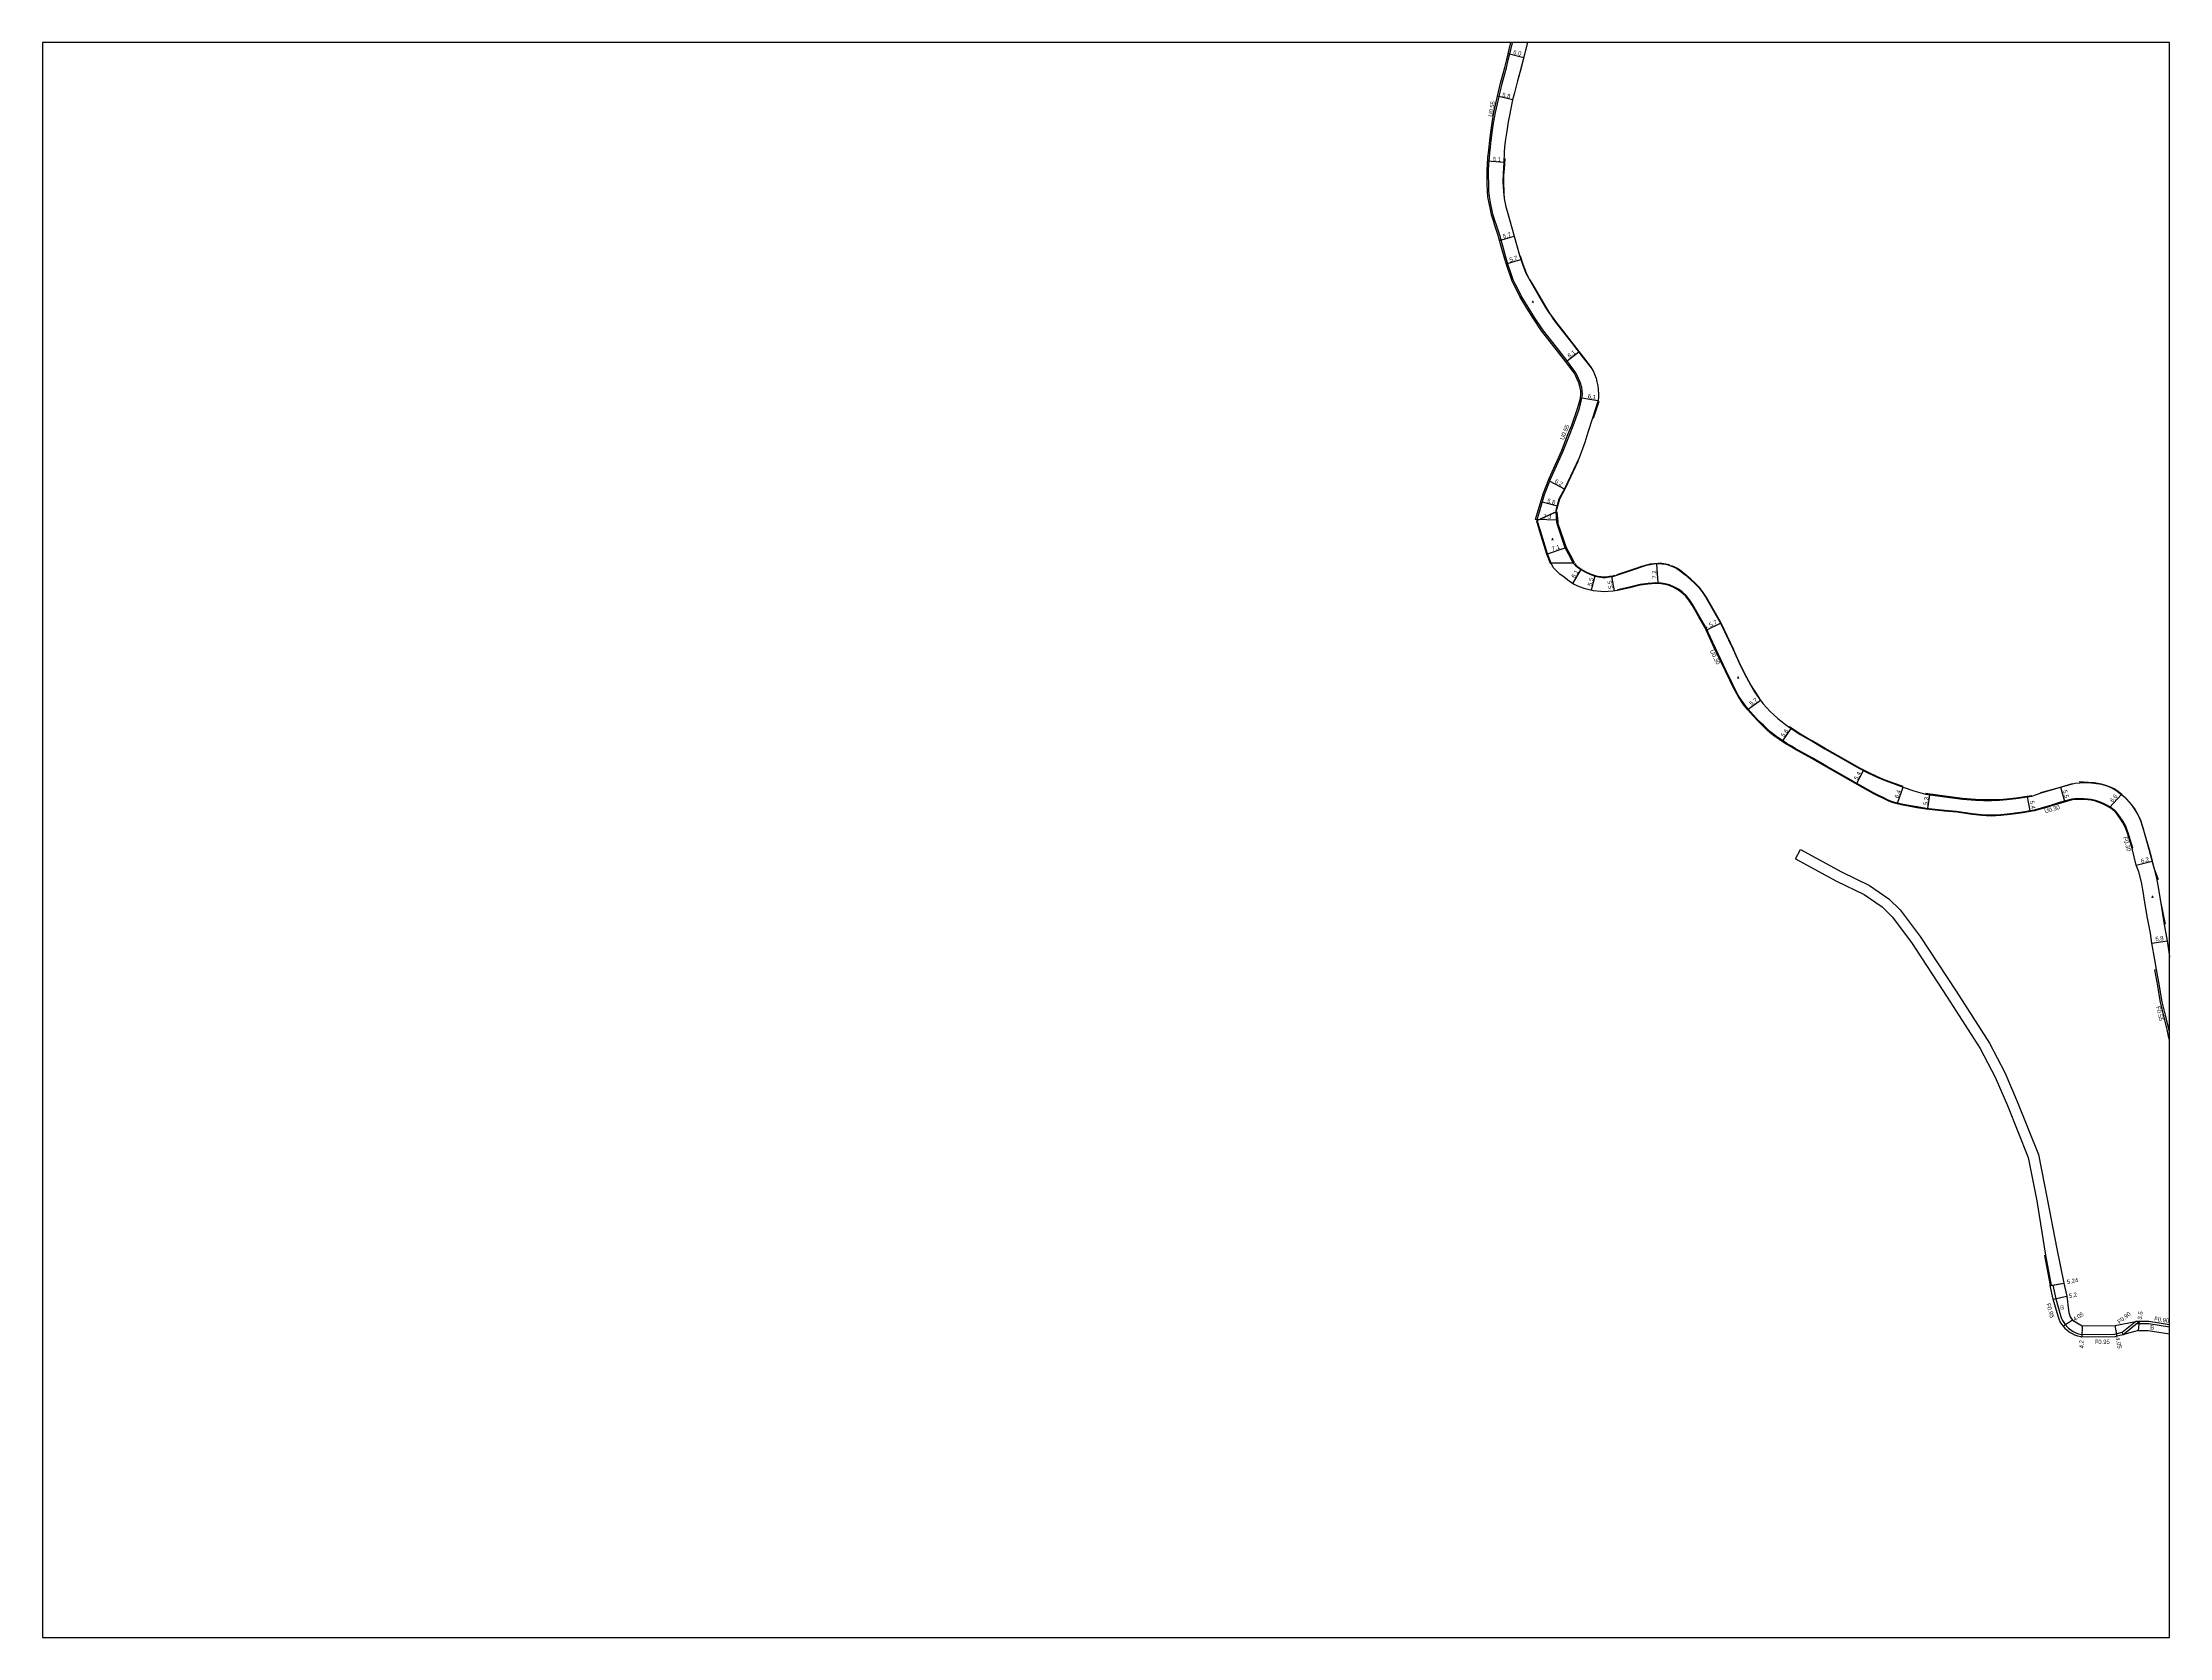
# Model space of a CAD drawing. Header units: metres. Extents: x -24000 to -21600, y -84000 to -81000.
# Drawn here: x -24000 to -23200, y -84000 to -83400 of the extents above; entities that cross this region are included whole.
import ezdxf

# ---------------------------------------------------------------- set-up
doc = ezdxf.new("R2010")
doc.units = ezdxf.units.M
doc.header["$LTSCALE"] = 2.5
for name, color, linetype in [('側溝・桝', 7, 'Continuous'), ('図郭', 7, 'Continuous'), ('幅員', 7, 'Continuous'), ('歩道・分離帯・安全施設', 7, 'Continuous'), ('舗装', 7, 'Continuous'), ('道路', 7, 'Continuous')]:
    doc.layers.add(name, color=color, linetype=linetype)
doc.styles.get("Standard").update_dxf_attribs({"font": ''})
doc.styles.add('YOKO_DECO', font='txt.shx', dxfattribs={"bigfont": 'extfont.shx'})
doc.styles.get('Standard').set_extended_font_data('@MS PGothic')

msp = doc.modelspace()

# ---------------------------------------------------------------- linework, layer by layer
at = {"layer": '側溝・桝'}
for points in [[(-23422.79, -83525.22), (-23423.49, -83523.93), (-23424.74, -83522.31), (-23426.59, -83519.8), (-23431.99, -83512.9), (-23435.75, -83508.13), (-23438.87, -83503.42), (-23441.24, -83499.59), (-23443.87, -83495.25), (-23444.85, -83493.2), (-23445.81, -83491.33), (-23446.79, -83489.23), (-23447.47, -83487.35), (-23448, -83485.89), (-23448.58, -83484.1), (-23449.46, -83481.29), (-23450.52, -83477.5), (-23451.9, -83472.43), (-23453.16, -83468.7), (-23453.75, -83466.94), (-23454.46, -83464.61), (-23454.87, -83462.74), (-23455.22, -83460.96), (-23455.81, -83457.95), (-23455.95, -83456.02), (-23456.02, -83453.04), (-23456.07, -83450.22), (-23456.11, -83448.17), (-23456, -83445.79), (-23455.8, -83443.36), (-23455.63, -83441.53), (-23455.36, -83439.34), (-23455.07, -83436.8), (-23454.57, -83432.93), (-23454.22, -83430.29), (-23453.55, -83426.31), (-23451.03, -83415.39), (-23450.04, -83411.83), (-23449.38, -83409.52), (-23448.71, -83406.51), (-23447.78, -83402.78), (-23447.14, -83400.13)], [(-23437.85, -83579.59), (-23435.07, -83570), (-23432.8, -83564.28), (-23431.63, -83561.76), (-23428.19, -83553.93), (-23425.71, -83547.65), (-23424.27, -83544.14), (-23422.2, -83538.28), (-23421.23, -83534.88), (-23420.98, -83533.71), (-23420.83, -83532.4), (-23420.84, -83530.99), (-23421.04, -83529.81), (-23421.64, -83527.79), (-23422.28, -83526.39), (-23422.79, -83525.22)], [(-23236.65, -83684.9), (-23236.71, -83684.63), (-23240.93, -83685.83), (-23244.77, -83687.04), (-23247.05, -83687.71), (-23249.57, -83688.42), (-23250.89, -83688.72), (-23253.04, -83689.14), (-23255.14, -83689.53), (-23256.97, -83689.75), (-23259.93, -83690.16), (-23263.39, -83690.49), (-23267.06, -83690.7), (-23270.57, -83690.54), (-23274.19, -83690.15), (-23280.04, -83689.3), (-23284.58, -83688.86), (-23288.08, -83688.54), (-23291.51, -83688.1), (-23294.95, -83687.56), (-23298.08, -83686.97), (-23300.2, -83686.61), (-23302.32, -83686.12), (-23304.15, -83685.59), (-23305.75, -83684.97), (-23307.67, -83684.05), (-23309.35, -83683.26), (-23311.37, -83682.22), (-23317.29, -83678.87), (-23324.12, -83674.99), (-23328.97, -83672.24), (-23334.38, -83669.06), (-23338.28, -83666.98), (-23340.77, -83665.56), (-23342.14, -83664.74), (-23343.96, -83663.65), (-23346.35, -83662.06), (-23348.22, -83660.82), (-23349.97, -83659.42), (-23351.22, -83658.3), (-23352.73, -83656.86), (-23354.39, -83655.26), (-23356.43, -83653.06), (-23358.43, -83650.79), (-23360.07, -83648.68), (-23362.04, -83645.73), (-23363.57, -83642.91), (-23365.16, -83639.68), (-23366.71, -83636.32), (-23370.81, -83627.78), (-23374.53, -83619.77), (-23376.72, -83615.92), (-23379.3, -83611.47), (-23380.52, -83609.61), (-23381.81, -83608), (-23383.31, -83606.67), (-23384.71, -83605.59), (-23386.36, -83604.7), (-23388.05, -83604.03), (-23389.62, -83603.59), (-23391.17, -83603.33), (-23393.15, -83603.23), (-23396.08, -83603.47), (-23399.13, -83603.9), (-23403.06, -83604.9), (-23407.6, -83605.89), (-23407.55, -83606.16)], [(-23214.03, -83703.17), (-23213.76, -83703.09), (-23214.82, -83699.81), (-23215.41, -83697.69), (-23215.86, -83696.36), (-23216.47, -83694.78), (-23217.38, -83693.1), (-23218.52, -83691.35), (-23219.15, -83690.47), (-23219.88, -83689.58), (-23220.42, -83689.04), (-23221.44, -83688.22), (-23222.41, -83687.53), (-23223.5, -83686.89), (-23225.06, -83686.11), (-23226.67, -83685.47), (-23227.77, -83685.13), (-23229.43, -83684.79), (-23232.12, -83684.54), (-23234.56, -83684.44), (-23235.55, -83684.48), (-23236.71, -83684.63)], [(-23200, -83772.26), (-23200.26, -83771.09), (-23200.39, -83770.59), (-23201.47, -83765.95), (-23202.01, -83763.92), (-23202.74, -83760.83), (-23202.9, -83760.29), (-23203.78, -83754.8), (-23204.85, -83748.71)], [(-23247, -83856.26), (-23246.61, -83856.19)], [(-23247, -83856.26), (-23244.86, -83867.64)], [(-23244.47, -83867.57), (-23243.93, -83867.47)], [(-23243.93, -83867.47), (-23242.78, -83872.55), (-23241, -83878.82), (-23240.59, -83879.95), (-23240.22, -83880.75), (-23239.72, -83881.57), (-23239.17, -83882.26), (-23238.26, -83883.37), (-23237.97, -83883.66), (-23237.13, -83884.31), (-23236.21, -83884.87), (-23235.22, -83885.34), (-23234.17, -83885.72), (-23233.09, -83886.02), (-23232.89, -83886.07), (-23220.55, -83885.92), (-23217.84, -83885.19), (-23217.52, -83886.09)], [(-23217.84, -83885.19), (-23212.78, -83881.1)], [(-23217.52, -83886.09), (-23211.25, -83881.02)], [(-23212.39, -83881.94), (-23207.8, -83881.87), (-23200, -83883.12)]]:
    msp.add_lwpolyline(points, dxfattribs=at)
at = {"layer": '図郭'}
msp.add_lwpolyline([(-24000, -84000), (-23200, -84000), (-23200, -83400), (-24000, -83400)], close=True, dxfattribs=at)
at = {"layer": '幅員', "flags": 128}
for points in [[(-23448.69, -83404.11), (-23442.86, -83405.59)], [(-23447.06, -83421.53), (-23452.72, -83420.22)], [(-23450.42, -83445.1), (-23456.47, -83444.63)], [(-23451.94, -83474.42), (-23446.42, -83472.85)], [(-23449.44, -83483.27), (-23443.95, -83481.56)], [(-23427.04, -83520.14), (-23422.21, -83516.35)], [(-23421.34, -83598.22), (-23424.48, -83603.46)], [(-23416.09, -83600.7), (-23417.48, -83606.07)]]:
    msp.add_lwpolyline(points, dxfattribs=at)
at = {"layer": '幅員'}
for points in [[(-23420.98, -83533.71), (-23414.96, -83534.68)], [(-23433.12, -83565.07), (-23427.63, -83567.94)], [(-23435.89, -83572.81), (-23430.31, -83574.3)], [(-23437.77, -83579.31), (-23430.5, -83579.54)], [(-23434, -83592.32), (-23427.24, -83590.12)], [(-23392.36, -83603.27), (-23392.82, -83596.06)], [(-23408.76, -83606.29), (-23409.72, -83600.88)], [(-23374, -83620.91), (-23368.87, -83618.45)], [(-23358.43, -83650.79), (-23353.87, -83647.43)], [(-23345.45, -83662.66), (-23342.27, -83658.02)], [(-23317.61, -83678.68), (-23315.08, -83673.88)], [(-23302.32, -83686.12), (-23300.18, -83680.09)], [(-23290.91, -83688.18), (-23290.15, -83682.95)], [(-23253.5, -83683.74), (-23252.46, -83689.03)], [(-23241.02, -83680.18), (-23239.52, -83685.43)], [(-23222.57, -83687.77), (-23218.06, -83682.89)], [(-23212.52, -83709.51), (-23206.52, -83707.95)], [(-23206.65, -83738.77), (-23200.91, -83737.93)], [(-23244.86, -83867.64), (-23239.71, -83866.69)], [(-23243.71, -83872.79), (-23238.63, -83871.66)], [(-23236.5, -83880.67), (-23239.9, -83882.86)], [(-23232.84, -83882.82), (-23232.99, -83887.02)], [(-23219.62, -83886.66), (-23220.47, -83882.7)], [(-23211.64, -83884.5), (-23211.25, -83881.02)]]:
    msp.add_lwpolyline(points, dxfattribs=at)
at = {"layer": '歩道・分離帯・安全施設'}
for points in [[(-23444.67, -83413.11), (-23441.3, -83400)], [(-23450.07, -83458.42), (-23450.18, -83456.99), (-23450.28, -83455.17), (-23450.37, -83453.76), (-23450.39, -83451.87), (-23450.32, -83450.07), (-23450.17, -83447.53), (-23449.85, -83443.68)], [(-23444.25, -83480.18), (-23443.25, -83483.39), (-23441.97, -83486.66), (-23441.15, -83488.18)], [(-23440.63, -83489.13), (-23439.84, -83490.5), (-23436.87, -83495.7), (-23434.58, -83499.57), (-23433.41, -83501.4), (-23432.63, -83502.53), (-23431.81, -83503.71), (-23430.9, -83505), (-23428.19, -83508.47), (-23424.84, -83512.79), (-23420.38, -83518.48), (-23417.47, -83522.19)], [(-23414.67, -83535.09), (-23416.72, -83541.42)], [(-23422.38, -83557.4), (-23427.3, -83567.74), (-23429.42, -83571.81)], [(-23429.42, -83571.81), (-23430.65, -83576.12)], [(-23432.64, -83595.83), (-23434.05, -83592.33), (-23437.84, -83579.8)], [(-23430.31, -83580.94), (-23430.7, -83576.47)], [(-23424.21, -83595.78), (-23425.21, -83593.77), (-23427.21, -83590.11), (-23430.3, -83580.99)], [(-23423.78, -83596.04), (-23423.14, -83596.76), (-23421.24, -83598.08), (-23419.55, -83599.13), (-23417.89, -83599.85), (-23416.04, -83600.54), (-23414.85, -83600.84)], [(-23388.06, -83596.47), (-23389.45, -83596.19), (-23390.95, -83595.97), (-23392.3, -83595.94), (-23393.94, -83596.05), (-23395.37, -83596.29), (-23396.71, -83596.59), (-23398.63, -83597.15), (-23400.37, -83597.76), (-23407.92, -83600.28)], [(-23374.43, -83608.39), (-23375.64, -83606.57), (-23376.95, -83604.93), (-23378.52, -83603.29), (-23380.07, -83601.84), (-23382.25, -83600.05), (-23384.29, -83598.42), (-23385.1, -83597.88), (-23386, -83597.37), (-23387.23, -83596.82)], [(-23408.6, -83600.48), (-23409.39, -83600.7), (-23410.63, -83600.92), (-23412.03, -83601.07), (-23413.04, -83601.07), (-23413.93, -83601), (-23414.85, -83600.84)], [(-23374.43, -83608.39), (-23368.91, -83618.08), (-23364, -83628.31)], [(-23354.25, -83646.68), (-23355.89, -83644.18), (-23357.51, -83641.63), (-23359.74, -83637.43), (-23361.83, -83633.07), (-23364, -83628.31)], [(-23300.15, -83679.83), (-23303.04, -83678.82), (-23306.87, -83677.43), (-23309.87, -83676.2), (-23313.39, -83674.52), (-23316.7, -83672.79), (-23321.71, -83669.98), (-23329.51, -83665.59), (-23334.36, -83662.72), (-23336.23, -83661.69), (-23338.84, -83660.16), (-23342.92, -83657.44)], [(-23248.32, -83682.1), (-23241.04, -83680.07), (-23236.47, -83678.79)], [(-23204.17, -83714.98), (-23205.81, -83710.6), (-23207.6, -83703.58), (-23210.03, -83695.08), (-23210.82, -83692.7), (-23211.86, -83690.33), (-23212.85, -83688.62), (-23214.18, -83686.74), (-23216.13, -83684.57), (-23217.91, -83682.93), (-23219.63, -83681.53), (-23220.75, -83680.78), (-23222.23, -83680.07), (-23223.56, -83679.59), (-23225.55, -83678.99), (-23228.34, -83678.52), (-23230.62, -83678.33), (-23233.95, -83678.17)], [(-23251.74, -83683.35), (-23257.75, -83684.28), (-23261.11, -83684.64), (-23263.94, -83684.83), (-23266.9, -83684.95), (-23269.96, -83684.95), (-23273, -83684.8), (-23277.8, -83684.42), (-23284.51, -83683.55), (-23291.73, -83682.46)], [(-23201.52, -83731.63), (-23203.22, -83723.08)]]:
    msp.add_lwpolyline(points, dxfattribs=at)
for p in [(-23374.16, -83620.01, 674.87), (-23373.7, -83620.98, 674.89)]:
    msp.add_point(p, dxfattribs=at)
at = {"layer": '舗装'}
for points in [[(-23430.74, -83576.51), (-23437.79, -83579.78)], [(-23424.23, -83595.81), (-23432.58, -83595.81)], [(-23244.47, -83867.57), (-23239.71, -83866.69)]]:
    msp.add_lwpolyline(points, dxfattribs=at)
at = {"layer": '道路'}
for points in [[(-23423.3, -83525.47), (-23423.96, -83524.24), (-23425.19, -83522.65), (-23427.04, -83520.14), (-23432.43, -83513.25), (-23436.21, -83508.46), (-23439.35, -83503.72), (-23441.72, -83499.88), (-23444.37, -83495.52), (-23445.36, -83493.45), (-23446.32, -83491.58), (-23447.31, -83489.45), (-23448, -83487.54), (-23448.53, -83486.08), (-23449.12, -83484.28), (-23450, -83481.45), (-23451.07, -83477.65), (-23452.44, -83472.6), (-23453.69, -83468.88), (-23454.29, -83467.11), (-23455.01, -83464.76), (-23455.42, -83462.85), (-23455.78, -83461.07), (-23456.38, -83458.02), (-23456.52, -83456.05), (-23456.58, -83453.06), (-23456.64, -83450.23), (-23456.68, -83448.16), (-23456.56, -83445.75), (-23456.37, -83443.31), (-23456.19, -83441.47), (-23455.92, -83439.27), (-23455.63, -83436.73), (-23455.13, -83432.86), (-23454.78, -83430.21), (-23454.11, -83426.19), (-23451.58, -83415.25), (-23450.59, -83411.67), (-23449.93, -83409.38), (-23449.26, -83406.38), (-23448.32, -83402.64), (-23447.69, -83400)], [(-23441.44, -83400), (-23443.84, -83409.47), (-23445.22, -83414.43), (-23446.34, -83418.94), (-23447.06, -83421.53), (-23447.74, -83424.81), (-23448.29, -83427.48), (-23448.7, -83429.82), (-23449.28, -83433.37), (-23449.72, -83436.33), (-23450.14, -83439.28), (-23450.22, -83441.35), (-23450.42, -83445.1), (-23450.58, -83449.13), (-23450.77, -83452.44), (-23450.55, -83456.03), (-23450.23, -83458.68), (-23449.65, -83461.79), (-23449.14, -83463.44), (-23448.22, -83466.52), (-23445.54, -83475.98), (-23444.45, -83479.96), (-23443.37, -83483.43), (-23442.08, -83486.71), (-23440.95, -83488.82), (-23439.95, -83490.56), (-23436.98, -83495.76), (-23434.69, -83499.64), (-23433.52, -83501.47), (-23432.73, -83502.6), (-23431.92, -83503.79), (-23431, -83505.08), (-23428.3, -83508.55), (-23424.95, -83512.87), (-23420.49, -83518.56), (-23417.53, -83522.33), (-23416.67, -83523.74), (-23416.2, -83524.7)], [(-23437.79, -83579.78), (-23437.85, -83579.59), (-23438.42, -83579.41), (-23435.61, -83569.83), (-23433.32, -83564.05), (-23432.14, -83561.53), (-23428.72, -83553.72), (-23426.23, -83547.44), (-23424.8, -83543.94), (-23422.74, -83538.11), (-23421.78, -83534.74), (-23421.54, -83533.62), (-23421.39, -83532.37), (-23421.41, -83531.04), (-23421.59, -83529.94), (-23422.17, -83527.99), (-23422.8, -83526.62), (-23423.3, -83525.47)], [(-23416.2, -83524.7), (-23415.62, -83526.22), (-23415.33, -83527.59), (-23415.05, -83529.13), (-23414.75, -83532.2)], [(-23414.75, -83532.2), (-23414.8, -83533.7), (-23415.01, -83534.99), (-23417.06, -83541.32)], [(-23417.06, -83541.32), (-23418.72, -83546.66), (-23419.91, -83550.45), (-23422.07, -83556.27)], [(-23422.07, -83556.27), (-23427.46, -83567.62), (-23429.62, -83571.74)], [(-23429.62, -83571.74), (-23430.78, -83576.06), (-23430.74, -83576.51), (-23430.43, -83580.37), (-23430.33, -83581)], [(-23432.58, -83595.81), (-23434, -83592.31), (-23437.79, -83579.78)], [(-23425.23, -83593.78), (-23427.24, -83590.12), (-23430.33, -83581), (-23430.43, -83580.37), (-23430.74, -83576.51), (-23430.39, -83576.49), (-23430.08, -83580.33), (-23429.99, -83580.92), (-23426.92, -83589.98), (-23424.92, -83593.61)], [(-23425.23, -83593.78), (-23427.24, -83590.12), (-23430.33, -83581)], [(-23413.87, -83606.53), (-23416.7, -83606.27), (-23419.79, -83605.47), (-23421.89, -83604.71), (-23423.85, -83603.84), (-23425.7, -83602.73), (-23427.66, -83601.18), (-23429.29, -83599.94), (-23430.46, -83598.86), (-23431.78, -83597.44), (-23432.58, -83595.81)], [(-23424.92, -83593.61), (-23423.91, -83595.66), (-23424.23, -83595.81), (-23425.23, -83593.78)], [(-23425.23, -83593.78), (-23424.23, -83595.81), (-23423.26, -83596.89), (-23421.34, -83598.22), (-23419.63, -83599.29), (-23417.96, -83600.01), (-23416.09, -83600.7), (-23414.77, -83601.05), (-23413.17, -83601.2)], [(-23413.17, -83601.2), (-23412.1, -83601.2), (-23410.66, -83601.04), (-23409.38, -83600.82), (-23408.56, -83600.59), (-23407.89, -83600.37), (-23400.35, -83597.84), (-23398.6, -83597.23), (-23396.69, -83596.67), (-23395.35, -83596.37), (-23393.93, -83596.13), (-23392.3, -83596.03), (-23390.96, -83596.05), (-23389.46, -83596.28), (-23388.12, -83596.61), (-23387.28, -83596.94), (-23386.06, -83597.49), (-23385.17, -83597.99), (-23384.37, -83598.54), (-23382.33, -83600.17), (-23380.15, -83601.95), (-23378.61, -83603.39), (-23377.05, -83605.04), (-23375.76, -83606.67), (-23374.5, -83608.52)], [(-23204.85, -83748.71), (-23205.45, -83745.07), (-23206.65, -83738.77), (-23207.12, -83735.02), (-23208.26, -83729.41), (-23209.22, -83723.47), (-23209.94, -83719.43), (-23210.57, -83715.8), (-23211.48, -83711.95), (-23212.52, -83709.51), (-23214.03, -83703.17), (-23215.09, -83699.89), (-23215.68, -83697.77), (-23216.12, -83696.45), (-23216.73, -83694.9), (-23217.62, -83693.25), (-23218.76, -83691.51), (-23219.38, -83690.64), (-23220.09, -83689.77), (-23220.6, -83689.25), (-23221.61, -83688.45), (-23222.57, -83687.77), (-23223.64, -83687.13), (-23225.17, -83686.36), (-23226.77, -83685.73), (-23227.84, -83685.4), (-23229.47, -83685.07), (-23232.14, -83684.82), (-23234.56, -83684.72), (-23235.53, -83684.76), (-23236.65, -83684.9), (-23240.85, -83686.1), (-23244.69, -83687.31), (-23246.97, -83687.99), (-23249.5, -83688.69), (-23250.83, -83689), (-23252.99, -83689.42), (-23255.1, -83689.8), (-23256.94, -83690.03), (-23259.9, -83690.44), (-23263.37, -83690.77), (-23267.06, -83690.98), (-23270.53, -83690.82), (-23274.23, -83690.43), (-23280.02, -83689.59), (-23284.6, -83689.14), (-23288.11, -83688.82), (-23291.54, -83688.38), (-23294.99, -83687.84), (-23298.13, -83687.25), (-23300.27, -83686.89), (-23302.36, -83686.39), (-23304.25, -83685.86), (-23305.86, -83685.22), (-23307.78, -83684.31), (-23309.47, -83683.51), (-23311.5, -83682.47), (-23317.43, -83679.11), (-23324.25, -83675.24), (-23329.11, -83672.48), (-23334.53, -83669.32), (-23338.42, -83667.23), (-23340.91, -83665.8), (-23342.29, -83664.98), (-23344.11, -83663.89), (-23346.5, -83662.29), (-23348.38, -83661.05), (-23350.15, -83659.63), (-23351.41, -83658.51), (-23352.91, -83657.08), (-23354.59, -83655.46), (-23356.64, -83653.25), (-23358.64, -83650.97), (-23360.3, -83648.84), (-23362.28, -83645.88), (-23363.81, -83643.06), (-23365.41, -83639.83), (-23366.97, -83636.44), (-23371.07, -83627.9), (-23374.78, -83619.89), (-23376.96, -83616.06), (-23379.54, -83611.62), (-23380.75, -83609.77), (-23382.02, -83608.2), (-23383.49, -83606.89), (-23384.86, -83605.83), (-23386.48, -83604.96), (-23388.15, -83604.3), (-23389.68, -83603.87), (-23391.2, -83603.61), (-23393.14, -83603.51), (-23396.05, -83603.75), (-23399.08, -83604.18), (-23402.99, -83605.17), (-23407.55, -83606.16), (-23409.23, -83606.34), (-23411.08, -83606.5), (-23412.93, -83606.59), (-23413.87, -83606.53)], [(-23374.5, -83608.52), (-23369.02, -83618.13), (-23364.25, -83628.08)], [(-23364.25, -83628.08), (-23361.94, -83633.15), (-23359.84, -83637.5), (-23357.62, -83641.69), (-23356.02, -83644.26), (-23354.36, -83646.76), (-23352.97, -83648.64), (-23351.59, -83650.17), (-23350.18, -83651.62), (-23348.8, -83652.93), (-23347.29, -83654.25), (-23345.66, -83655.58), (-23344.44, -83656.5), (-23343, -83657.53), (-23338.94, -83660.3), (-23336.32, -83661.83), (-23334.45, -83662.86), (-23329.65, -83665.76), (-23321.82, -83670.15), (-23316.83, -83672.96), (-23313.48, -83674.73), (-23309.99, -83676.36), (-23306.93, -83677.61), (-23303.11, -83679.05), (-23300.22, -83680.08), (-23296.19, -83681.49), (-23291.78, -83682.71), (-23284.54, -83683.78), (-23277.8, -83684.65), (-23272.99, -83684.97), (-23269.99, -83685.18), (-23266.91, -83685.12), (-23263.94, -83684.98), (-23261.11, -83684.8), (-23257.74, -83684.4), (-23251.73, -83683.47), (-23248.3, -83682.22), (-23241.02, -83680.18), (-23236.44, -83678.91), (-23235.43, -83678.68), (-23233.68, -83678.51), (-23232.34, -83678.41), (-23230.62, -83678.4), (-23228.35, -83678.59), (-23225.56, -83679.05), (-23223.59, -83679.66), (-23222.26, -83680.14), (-23220.78, -83680.84), (-23219.67, -83681.58), (-23217.95, -83682.98), (-23216.18, -83684.62), (-23214.23, -83686.78), (-23212.91, -83688.66), (-23211.92, -83690.36), (-23210.89, -83692.72), (-23210.09, -83695.1), (-23207.67, -83703.6), (-23207.06, -83705.84), (-23205.52, -83711.81), (-23205.06, -83713.75), (-23204.46, -83716.39), (-23203.35, -83723.07), (-23202, -83731.75)], [(-23340.65, -83707.14), (-23338.75, -83703.62)], [(-23338.75, -83703.62), (-23323.35, -83711.93), (-23312.85, -83717.08), (-23305.55, -83722.07), (-23301.23, -83726.3), (-23293.74, -83736.24), (-23280.2, -83756.92), (-23267.75, -83776.38), (-23261.88, -83787.47), (-23257.27, -83798.34), (-23249.31, -83818.33), (-23245.95, -83834.95), (-23242.32, -83853.81), (-23239.71, -83866.69)], [(-23340.65, -83707.14), (-23325.19, -83715.48), (-23314.87, -83720.54), (-23308.1, -83725.18), (-23304.24, -83728.95), (-23297.01, -83738.55), (-23283.55, -83759.1), (-23271.21, -83778.39), (-23265.5, -83789.19), (-23260.97, -83799.86), (-23253.16, -83819.48), (-23249.87, -83835.7), (-23246.61, -83856.19), (-23244.47, -83867.57)], [(-23202, -83731.75), (-23200.91, -83737.93), (-23200, -83743.98)], [(-23200, -83775.18), (-23200.18, -83774.44), (-23200.89, -83771.24), (-23201.01, -83770.74), (-23202.1, -83766.11), (-23202.63, -83764.08), (-23203.37, -83760.99), (-23203.53, -83760.43), (-23204.42, -83754.91), (-23205.49, -83748.81), (-23204.85, -83748.71)], [(-23211.64, -83884.5), (-23215.43, -83885.52), (-23217.52, -83886.09), (-23217.57, -83886.1), (-23219.62, -83886.66), (-23220.42, -83886.87), (-23232.99, -83887.02), (-23233.32, -83886.95), (-23234.46, -83886.63), (-23235.58, -83886.22), (-23236.66, -83885.71), (-23237.67, -83885.1), (-23238.59, -83884.37), (-23238.96, -83884.02), (-23239.9, -83882.86), (-23240.5, -83882.12), (-23241.06, -83881.2), (-23241.47, -83880.31), (-23241.91, -83879.11), (-23243.71, -83872.79), (-23244.86, -83867.64), (-23244.47, -83867.57)], [(-23239.71, -83866.69), (-23238.63, -83871.66), (-23237.96, -83876.89), (-23237.81, -83877.71), (-23237.34, -83879.33), (-23236.5, -83880.67), (-23232.84, -83882.82), (-23220.47, -83882.7), (-23212.78, -83881.1), (-23212.49, -83881.04), (-23211.25, -83881.02)], [(-23211.64, -83884.5), (-23207.99, -83884.47), (-23200, -83885.76)], [(-23211.25, -83881.02), (-23207.74, -83880.97), (-23200, -83882.21)]]:
    msp.add_lwpolyline(points, dxfattribs=at)
for points in [[(-23432.58, -83595.81), (-23434, -83592.31), (-23436.61, -83583.67), (-23437.79, -83579.78), (-23438.09, -83579.88), (-23436.92, -83583.76), (-23434.3, -83592.4), (-23432.88, -83595.91)], [(-23425.23, -83593.78), (-23424.23, -83595.81), (-23432.58, -83595.81), (-23434, -83592.31), (-23437.79, -83579.78), (-23430.74, -83576.51), (-23430.43, -83580.37), (-23430.33, -83581), (-23427.24, -83590.12)]]:
    msp.add_lwpolyline(points, close=True, dxfattribs=at)

# ---------------------------------------------------------------- texts
at = {"layer": '側溝・桝'}
for s, rotation, p in [('U0.55', 80.43358, (-23454.66, -83428.01)), ('U0.55', 68, (-23427.86, -83549.64)), ('U0.30', 296, (-23372.91, -83628.87)), ('U0.30', 17, (-23246.73, -83690.02)), ('F0.30', 286, (-23217.46, -83699)), ('F0.55', 283, (-23205.03, -83762.7)), ('F0.95', 285.85682, (-23246.34, -83874.49)), ('F0.90', 38.97117, (-23218.79, -83882.13)), ('F0.90', 351.12989, (-23205.82, -83880.82)), ('F0.95', 0.67366, (-23228.09, -83889.62))]:
    msp.add_text(s, height=1.6, rotation=rotation, dxfattribs=at).set_placement(p)
at = {"layer": '幅員'}
for s, rotation, p in [('6.0', 345.79837, (-23446.97, -83404.29)), ('5.8', 346.99487, (-23451.09, -83420.34)), ('6.1', 355.48941, (-23454.54, -83444.53)), ('5.7', 15.83401, (-23450.47, -83473.74)), ('5.7', 17.28512, (-23447.98, -83482.55)), ('6.1', 38.09643, (-23425.66, -83518.74)), ('6.1', 351, (-23418.9, -83533.76)), ('6.2', 332, (-23431.41, -83565.51)), ('5.8', 345, (-23434.2, -83573.04)), ('7.3', 358, (-23435.6, -83579.05)), ('7.1', 18, (-23432.04, -83591.32)), ('6.1', 59.07271, (-23423.7, -83601.67)), ('7.2', 94, (-23392.88, -83601.62)), ('5.5', 75.52933, (-23417.35, -83604.57)), ('5.5', 100, (-23409.29, -83605.34)), ('5.7', 26, (-23372.68, -83619.96)), ('5.7', 36, (-23357.26, -83649.54)), ('5.6', 56, (-23344.99, -83661.44)), ('5.4', 62, (-23317.35, -83677.56)), ('6.4', 70, (-23302, -83684.46)), ('5.3', 82, (-23291, -83686.92)), ('5.4', 281, (-23252.54, -83685.38)), ('5.5', 286, (-23240.16, -83681.43)), ('6.6', 51, (-23221.33, -83686.02)), ('6.2', 15, (-23210.51, -83708.72)), ('5.8', 8, (-23205.18, -83738.08)), ('5.24', 10.50354, (-23238.43, -83867.08)), ('5.2', 12.49297, (-23237.64, -83872.36)), ('4.05', 32.72263, (-23235.71, -83881.12)), ('3.5', 83.57182, (-23210.38, -83880.46)), ('4.05', 282.14342, (-23220.31, -83887.24)), ('4.2', 87.95704, (-23232.34, -83891.25))]:
    msp.add_text(s, height=1.6, rotation=rotation, dxfattribs=at).set_placement(p)
at = {"layer": '舗装', "style": 'YOKO_DECO'}
for p in [(-23439.72, -83497.86, 674.73), (-23432.4, -83587.2, 673.95), (-23362.51, -83639.2, 674.43), (-23206.69, -83721.79, 675.45)]:
    msp.add_text('A', height=0.75, dxfattribs=at).set_placement(p)
at = {"layer": '舗装'}
for p in [(-23241.15, -83876.6), (-23207.26, -83884.22)]:
    msp.add_text('B', height=1.6, dxfattribs=at).set_placement(p)

doc.saveas('drawing.dxf')
